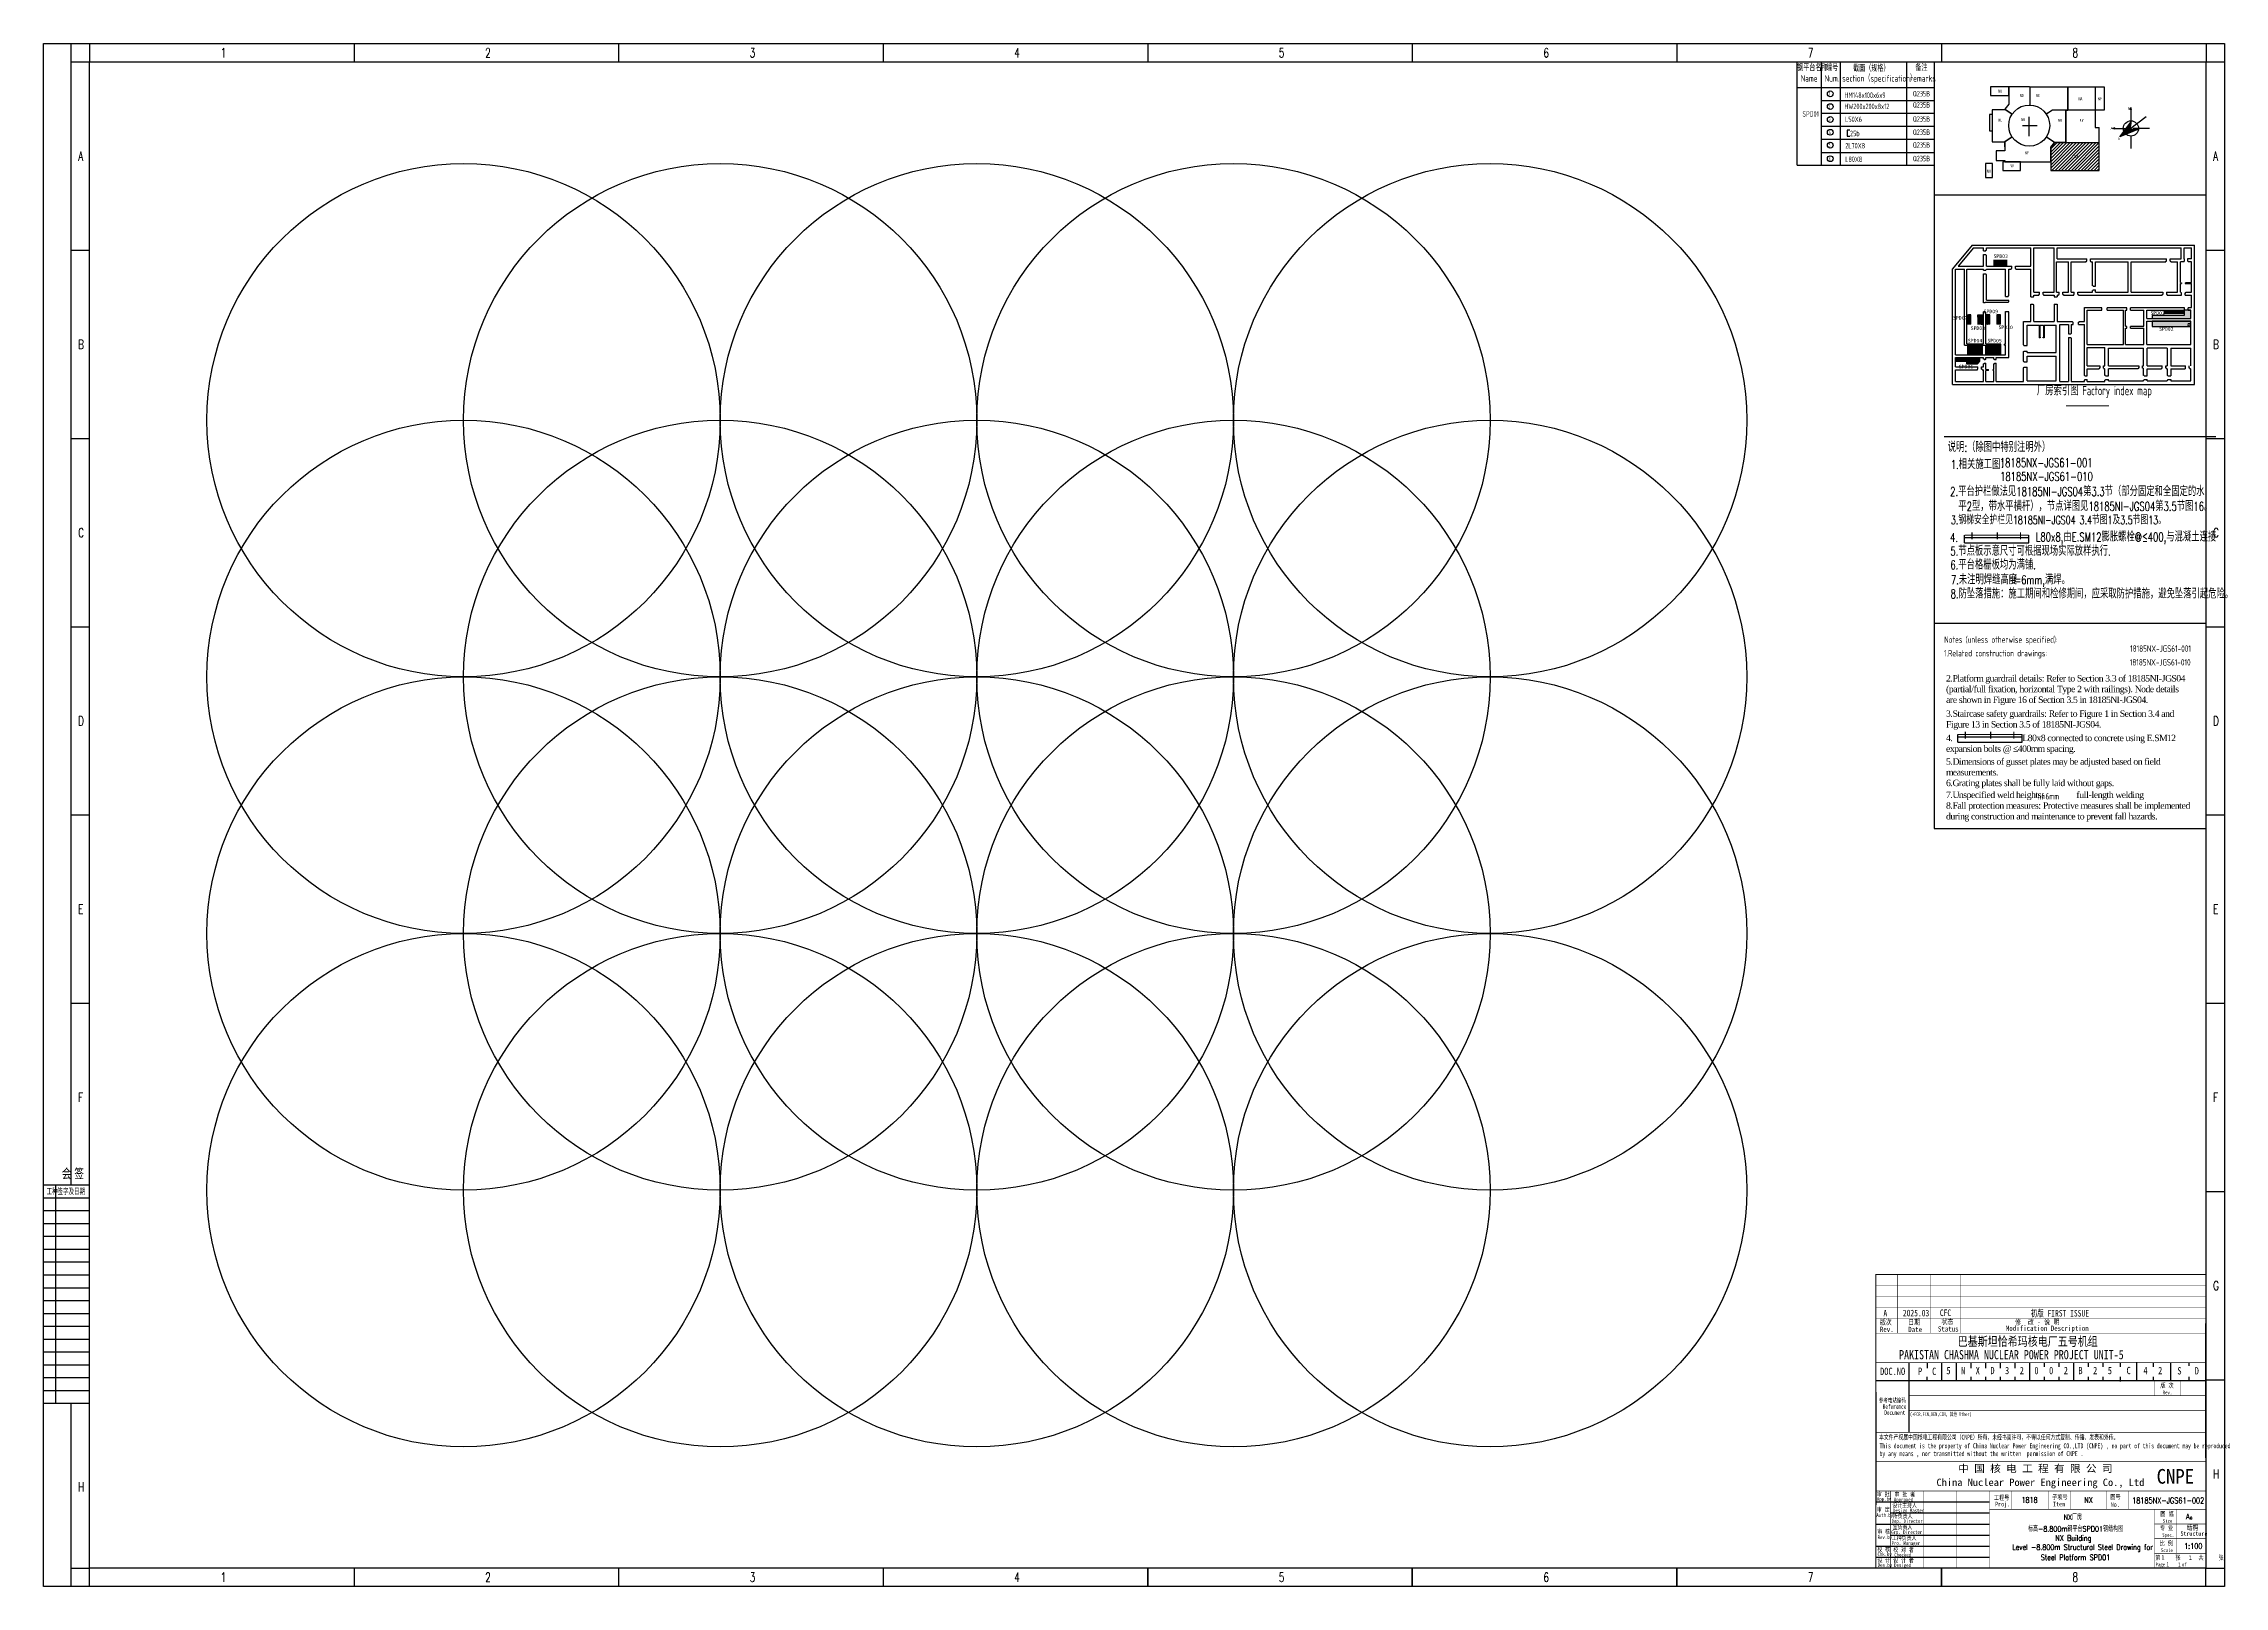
# Model space of a CAD drawing. Extents: x 8986 to 134227, y 7133 to 940687.
# Drawn here: x 8988 to 127888, y 767515 to 851615 of the extents above; entities that cross this region are included whole.
import ezdxf
from ezdxf.enums import TextEntityAlignment as Align

# ---------------------------------------------------------------- set-up
doc = ezdxf.new("R2010")
doc.units = 0
for name, pattern in [('CENTER', [2, 1.25, -0.25, 0.25, -0.25]), ('CONTINOUS', [0]), ('DASH', [0.35, 0.25, -0.1]), ('DOTE', [2.42, 2, -0.2, 0.02, -0.2]), ('HIDDEN', [0.375, 0.25, -0.125])]:
    doc.linetypes.add(name, pattern=pattern)
doc.layers.get('0').update_dxf_attribs({"linetype": 'CONTINUOUS'})
for name, color, linetype in [('1', 1, 'CONTINUOUS'), ('C77(文本)', 3, 'CONTINUOUS'), ('DEN202303', 1, 'CONTINUOUS'), ('DOTE', 11, 'DOTE'), ('DX条件钢平台', 52, 'CONTINUOUS'), ('NUM', 7, 'CONTINUOUS'), ('PDIM', 3, 'CONTINUOUS'), ('PUB_TEXT', 7, 'CONTINUOUS'), ('STEEL', 7, 'CONTINUOUS'), ('TEXT', 7, 'CONTINUOUS'), ('TK', 7, 'CONTINUOUS'), ('Wall', 7, 'CONTINUOUS'), ('图框', 4, 'CONTINOUS'), ('土建', 4, 'CONTINUOUS'), ('墙柱标注', 220, 'CONTINUOUS'), ('房间号', 7, 'CONTINUOUS'), ('指北针', 3, 'CONTINUOUS'), ('标注', 3, 'CONTINUOUS'), ('梁__虚线', 4, 'DASH'), ('河北布置专业DX条件2015.6.5', 1, 'CONTINUOUS')]:
    doc.layers.add(name, color=color, linetype=linetype)
doc.styles.add('0902', font='tssdeng.shx', dxfattribs={"width": 0.7, "bigfont": 'tssdchn.shx'})
doc.styles.add('1', font='ROMANS', dxfattribs={"width": 0.7, "bigfont": 'HZTXT'})
doc.styles.add('bine', font='binee.shx', dxfattribs={"width": 0.7, "bigfont": 'binec.shx'})
doc.styles.add('CHINESE-3', font='romand.shx', dxfattribs={"width": 0.8, "bigfont": 'ochinese.shx'})
doc.styles.add('HT', font='simhei.ttf')
doc.styles.add('HZ', font='TXT.shx', dxfattribs={"width": 0.7, "bigfont": 'hz.shx'})
doc.styles.add('RH', font='romans.shx', dxfattribs={"width": 0.7, "bigfont": 'hz.shx'})
doc.styles.add('ROMAND', font='romand.shx', dxfattribs={"width": 0.7, "bigfont": 'ochinese.shx'})
doc.styles.add('S1', font='tssdeng.shx', dxfattribs={"width": 0.7, "bigfont": 'tssdchn.shx'})
doc.styles.add('TSSD_DIMENSION', font='tssdeng.shx', dxfattribs={"width": 0.7, "bigfont": 'Hztxt.shx'})
doc.styles.add('TSSD_Rein', font='Tssdeng.shx', dxfattribs={"width": 0.7, "bigfont": 'hztxt.shx'})
doc.styles.add('宋体', font='', dxfattribs={"width": 0.7})
doc.styles.add('汉字', font='STFANGSO.TTF', dxfattribs={"width": 0.8, "height": 4})
doc.styles.get('宋体').set_extended_font_data('SimSun')
pattern_1 = [(0, (-262236.783, 1273534.07), (0, 27.94), [20.32, -7.62]), (90, (-262236.783, 1273534.07), (-27.94, 2e-15), [20.32, -7.62])]
pattern_2 = [(0, (-1661400.713, 3503995.397), (0, 27.94), [20.32, -7.62]), (90, (-1661400.713, 3503995.397), (-27.94, 2e-15), [20.32, -7.62])]

# ---------------------------------------------------------------- blocks, each defined once
blk = doc.blocks.new('会签')
at = {"color": 0}
for p, q in [((3629.7, -1305.7), (3604.7, -1305.7)), ((3611.4, -1424.7), (3611.4, -1305.7)), ((3629.7, -1312.7), (3604.7, -1312.7)), ((3629.7, -1319.7), (3604.7, -1319.7)), ((3629.7, -1326.7), (3604.7, -1326.7)), ((3629.7, -1333.7), (3604.7, -1333.7)), ((3629.7, -1340.7), (3604.7, -1340.7)), ((3629.7, -1347.7), (3604.7, -1347.7)), ((3629.7, -1354.7), (3604.7, -1354.7)), ((3629.7, -1361.7), (3604.7, -1361.7)), ((3629.7, -1368.7), (3604.7, -1368.7)), ((3629.7, -1375.7), (3604.7, -1375.7)), ((3629.7, -1382.7), (3604.7, -1382.7)), ((3629.7, -1389.7), (3604.7, -1389.7)), ((3629.7, -1396.7), (3604.7, -1396.7)), ((3629.7, -1403.7), (3604.7, -1403.7)), ((3629.7, -1410.7), (3604.7, -1410.7)), ((3629.7, -1417.7), (3604.7, -1417.7)), ((3629.7, -1424.7), (3604.7, -1424.7))]:
    blk.add_line(p, q, dxfattribs=at)
at = {"color": 0, "style": 'bine', "width": 0.7}
for s, height, p in [('会 签  ', 6, (3622.2, -1302.5)), ('工种签字及日期', 3.3, (3616.8, -1310.9))]:
    blk.add_text(s, height=height, dxfattribs=at).set_placement(p, align=Align.CENTER)
blk = doc.blocks.new('A$C3DE578EB')
at = {"layer": 'Wall', "linetype": 'HIDDEN'}
h = blk.add_hatch(dxfattribs=at)
h.set_pattern_fill('ANSI31', color=2, scale=3, style=0)
h.set_pattern_definition([(45, (-5943.466, 331319.66), (-6.7351921, 6.7351921), [])])
h.paths.add_polyline_path([(4784, 2580), (4754, 2580), (4754, 2540), (4784, 2540)])
h = blk.add_hatch(dxfattribs=at)
h.set_pattern_fill('ANSI31', color=2, scale=3, style=0)
h.set_pattern_definition([(45, (-5755.466, 331319.66), (-6.7351921, 6.7351921), [])])
h.paths.add_polyline_path([(4972, 2580), (4942, 2580), (4942, 2540), (4972, 2540)])
at = {"layer": 'Wall'}
for p, q in [((1071, 7600), (0, 6302)), ((1146, 7440), (321, 6440)), ((1071, 7600), (13192, 7600)), ((1146, 7440), (1700, 7440)), ((1700, 7338), (1700, 7440)), ((1700, 7280), (1700, 7440)), ((1700, 7280), (1830, 7280)), ((1830, 7310), (1860, 7310)), ((1830, 7280), (1830, 7310)), ((1860, 7440), (4282, 7440)), ((1860, 7338), (1860, 7440)), ((1860, 7310), (1860, 7440)), ((4242, 7440), (4282, 7440)), ((4282, 6440), (4282, 7440)), ((4442, 7440), (5552, 7440)), ((4442, 5030), (4442, 7440)), ((5552, 5030), (5552, 7440)), ((5712, 7440), (12472, 7440)), ((5712, 6840), (5712, 7440)), ((12472, 6840), (12472, 7440)), ((12632, 6840), (12632, 7440)), ((12632, 7440), (13032, 7440)), ((13032, 6840), (13032, 7440)), ((13192, 0), (13192, 7600)), ((0, 0), (0, 6302)), ((160, 6280), (660, 6280)), ((160, 1620), (160, 6280)), ((321, 6440), (1700, 6440)), ((660, 2140), (660, 6280)), ((780, 6280), (1700, 6280)), ((780, 2220), (780, 6280)), ((1700, 6440), (1700, 7080)), ((1700, 7080), (1830, 7080)), ((1700, 6220), (1700, 6280)), ((1700, 6220), (1830, 6220)), ((1700, 6020), (1830, 6020)), ((1700, 4480), (1700, 6020)), ((1830, 7050), (1830, 7080)), ((1830, 7050), (1860, 7050)), ((1830, 6220), (1830, 6250)), ((1860, 6250), (1830, 6250)), ((1830, 6020), (1830, 5990)), ((1860, 5990), (1830, 5990)), ((1860, 6440), (1860, 7050)), ((1860, 6440), (3232, 6440)), ((1860, 6280), (2892, 6280)), ((1860, 6250), (1860, 6280)), ((1860, 6250), (1860, 6280)), ((1860, 4600), (1860, 5990)), ((2892, 4800), (2892, 6280)), ((3072, 6280), (3202, 6280)), ((3072, 4830), (3072, 6280)), ((3202, 6310), (3202, 6280)), ((3232, 6310), (3202, 6310)), ((3232, 6310), (3232, 6440)), ((3432, 6440), (4282, 6440)), ((3432, 6310), (3432, 6440)), ((3462, 6310), (3432, 6310)), ((3462, 6280), (3462, 6310)), ((3462, 6280), (4282, 6280)), ((4282, 4770), (4282, 6280)), ((5672, 6680), (6322, 6680)), ((5672, 5030), (5672, 6680)), ((5712, 6840), (7322, 6840)), ((6322, 5030), (6322, 6680)), ((6482, 5030), (6482, 6680)), ((6482, 6680), (7292, 6680)), ((7292, 6710), (7322, 6710)), ((7292, 6680), (7292, 6710)), ((7322, 6710), (7322, 6840)), ((7522, 6710), (7522, 6840)), ((7522, 6840), (11672, 6840)), ((7522, 6710), (7552, 6710)), ((7552, 6680), (7552, 6710)), ((7552, 6680), (7642, 6680)), ((7642, 5380), (7642, 6680)), ((7802, 6680), (9582, 6680)), ((7802, 5350), (7802, 6680)), ((9582, 6460), (9582, 6680)), ((9582, 5030), (9582, 6680)), ((9742, 6680), (11642, 6680)), ((9742, 6460), (9742, 6680)), ((9742, 5030), (9742, 6680)), ((11642, 6680), (11642, 6710)), ((11642, 6710), (11672, 6710)), ((11672, 6710), (11672, 6840)), ((11872, 6710), (11872, 6840)), ((11872, 6840), (12472, 6840)), ((11872, 6710), (11902, 6710)), ((11902, 6680), (11902, 6710)), ((11902, 6680), (12272, 6680)), ((12272, 5030), (12272, 6680)), ((12432, 5560), (12432, 6680)), ((12632, 6680), (12432, 6680)), ((12662, 6840), (12632, 6840)), ((12632, 6680), (12632, 6710)), ((12662, 6710), (12632, 6710)), ((12662, 6710), (12662, 6840)), ((13032, 6840), (12822, 6840)), ((12822, 6840), (12822, 6710)), ((12852, 6710), (12822, 6710)), ((12852, 6710), (12852, 6680)), ((13032, 6680), (12852, 6680)), ((13032, 5560), (13032, 6680)), ((2892, 4800), (3042, 4800)), ((3042, 4800), (3042, 4830)), ((3072, 4830), (3042, 4830)), ((4282, 4770), (4412, 4770)), ((4442, 5030), (4742, 5030)), ((4442, 4870), (4712, 4870)), ((4442, 4800), (4442, 4870)), ((4742, 4900), (4742, 5030)), ((4942, 5030), (5552, 5030)), ((4942, 4900), (4942, 5030)), ((4972, 4870), (5552, 4870)), ((5552, 4870), (5552, 4770)), ((5552, 4770), (5712, 4770)), ((5672, 5030), (5822, 5030)), ((5712, 4870), (5712, 4770)), ((5712, 4870), (5792, 4870)), ((5822, 4900), (5822, 5030)), ((6022, 5030), (6322, 5030)), ((6022, 4900), (6022, 5030)), ((6052, 4870), (6612, 4870)), ((6482, 5030), (6642, 5030)), ((6612, 4870), (6612, 4900)), ((6612, 4900), (6642, 4900)), ((6642, 4900), (6642, 5030)), ((6842, 4900), (6842, 5030)), ((6842, 5030), (7642, 5030)), ((6842, 4900), (6872, 4900)), ((6872, 4870), (6872, 4900)), ((6872, 4870), (11442, 4870)), ((7672, 5380), (7642, 5380)), ((7642, 5030), (7642, 5120)), ((7672, 5120), (7642, 5120)), ((7672, 5350), (7672, 5380)), ((7672, 5350), (7802, 5350)), ((7672, 5150), (7672, 5120)), ((7672, 5150), (7802, 5150)), ((7802, 5030), (7802, 5150)), ((7802, 5030), (9582, 5030)), ((9742, 5030), (11472, 5030)), ((11472, 5030), (11472, 4900)), ((11672, 5030), (12272, 5030)), ((11672, 5030), (11672, 4900)), ((11702, 4870), (12492, 4870)), ((12432, 5560), (12462, 5560)), ((12432, 5500), (12492, 5500)), ((12432, 5030), (12432, 5500)), ((12432, 5030), (12462, 5030)), ((12492, 5530), (12492, 5500)), ((12492, 4870), (12492, 5000)), ((12692, 5530), (12692, 5500)), ((12692, 5500), (13032, 5500)), ((12692, 4870), (12692, 5000)), ((12692, 4870), (13032, 4870)), ((12722, 5560), (13032, 5560)), ((12722, 5030), (13032, 5030)), ((13032, 5030), (13032, 5500)), ((13032, 4200), (13032, 4870)), ((1700, 4450), (1700, 4480)), ((1790, 4450), (1700, 4450)), ((1700, 2220), (1700, 3950)), ((1790, 3950), (1700, 3950)), ((1790, 4480), (3042, 4480)), ((1790, 4480), (1790, 4450)), ((1790, 3920), (1790, 3950)), ((1790, 3920), (1820, 3920)), ((1820, 2220), (1820, 3920)), ((1860, 4600), (2892, 4600)), ((2892, 4600), (3042, 4600)), ((2892, 3980), (3042, 3980)), ((2892, 2220), (2892, 3980)), ((3042, 4600), (3042, 4570)), ((3072, 4570), (3042, 4570)), ((3072, 4510), (3072, 4570)), ((3072, 1460), (3072, 3950)), ((4282, 4370), (4411, 4370)), ((4282, 3430), (4282, 4370)), ((4442, 3430), (4442, 4340)), ((5552, 4370), (5712, 4370)), ((5552, 4370), (5552, 3430)), ((5712, 4370), (5712, 3430)), ((7192, 4200), (8112, 4200)), ((7192, 3430), (7192, 4200)), ((7352, 4040), (8142, 4040)), ((7352, 2170), (7352, 4040)), ((8142, 4040), (8142, 4170)), ((8442, 4040), (8442, 4170)), ((8442, 4040), (9322, 4040)), ((8472, 4200), (9472, 4200)), ((9322, 2170), (9322, 4040)), ((9442, 3180), (9442, 4040)), ((9442, 4040), (9502, 4040)), ((9502, 4040), (9502, 4170)), ((9702, 4040), (9702, 4170)), ((9702, 4040), (10442, 4040)), ((9732, 4200), (12632, 4200)), ((10442, 3180), (10442, 4040)), ((10602, 4040), (12662, 4040)), ((10602, 3600), (10602, 4040)), ((10602, 3600), (12992, 3600)), ((12662, 4040), (12662, 4170)), ((12862, 4040), (12862, 4170)), ((12862, 4040), (12992, 4040)), ((12892, 4200), (13032, 4200)), ((12992, 3600), (12992, 4040)), ((3872, 3430), (4282, 3430)), ((3872, 2150), (3872, 3430)), ((4072, 2120), (4072, 3230)), ((4072, 3230), (4723, 3230)), ((4442, 3430), (5552, 3430)), ((4723, 3230), (4723, 2540)), ((4784, 2540), (4723, 2540)), ((4763, 3230), (4963, 3230)), ((4763, 3230), (4763, 2580)), ((5003, 2540), (4942, 2540)), ((4963, 3230), (4963, 2580)), ((5003, 3230), (5652, 3230)), ((5003, 3230), (5003, 2540)), ((5652, 1740), (5652, 3230)), ((5712, 3430), (6552, 3430)), ((5852, 160), (5852, 3270)), ((5852, 3270), (6322, 3270)), ((6322, 3270), (6322, 2750)), ((6322, 2750), (6452, 2750)), ((6322, 2550), (6452, 2550)), ((6322, 2550), (6322, 160)), ((6452, 2780), (6482, 2780)), ((6452, 2780), (6452, 2750)), ((6452, 2550), (6452, 2520)), ((6452, 2520), (6482, 2520)), ((6482, 3270), (6482, 2780)), ((6482, 3270), (6582, 3270)), ((6482, 2520), (6482, 160)), ((6552, 3400), (6552, 3430)), ((6552, 3400), (6582, 3400)), ((6582, 3270), (6582, 3400)), ((6882, 3270), (6882, 3400)), ((6882, 3400), (6912, 3400)), ((6882, 3270), (7192, 3270)), ((6912, 3430), (7192, 3430)), ((6912, 3400), (6912, 3430)), ((7192, 1660), (7192, 3270)), ((9442, 3180), (9472, 3180)), ((9442, 3060), (9502, 3060)), ((9442, 2170), (9442, 3060)), ((9472, 3150), (9472, 3180)), ((9502, 3150), (9472, 3150)), ((9502, 3060), (9502, 3150)), ((9702, 3060), (9702, 3150)), ((9732, 3150), (9702, 3150)), ((9702, 3060), (10442, 3060)), ((9732, 3180), (10442, 3180)), ((9732, 3180), (9732, 3150)), ((10442, 2170), (10442, 3060)), ((10602, 2170), (10602, 3440)), ((10602, 3440), (12992, 3440)), ((12992, 2170), (12992, 3440)), ((160, 1620), (2892, 1620)), ((160, 1460), (1700, 1460)), ((160, 960), (160, 1460)), ((660, 2140), (2642, 2140)), ((780, 2220), (1700, 2220)), ((1700, 1380), (1700, 1460)), ((1730, 1350), (1790, 1350)), ((1820, 1350), (1730, 1350)), ((1820, 2220), (2612, 2220)), ((1820, 1460), (2260, 1460)), ((1820, 1350), (1820, 1460)), ((2260, 1380), (2260, 1460)), ((2260, 1380), (2290, 1380)), ((2290, 1350), (2290, 1380)), ((2290, 1350), (2380, 1350)), ((2380, 1460), (3072, 1460)), ((2380, 1350), (2380, 1460)), ((2642, 2140), (2642, 2190)), ((2842, 2140), (2842, 2190)), ((2842, 2140), (2892, 2140)), ((2872, 2220), (2892, 2220)), ((2892, 1620), (2892, 2140)), ((3872, 1270), (3872, 1790)), ((3902, 2120), (4072, 2120)), ((3902, 1820), (4072, 1820)), ((3902, 1240), (4072, 1240)), ((4072, 1740), (4072, 1820)), ((4072, 1740), (5652, 1740)), ((4072, 1240), (4072, 1540)), ((4072, 1540), (5652, 1540)), ((5652, 200), (5652, 1540)), ((7192, 490), (7192, 1660)), ((7352, 2170), (9322, 2170)), ((7352, 1010), (7352, 2010)), ((7352, 2010), (8312, 2010)), ((7352, 2010), (8312, 2010)), ((8312, 1010), (8312, 2010)), ((8312, 1930), (8312, 2010)), ((8512, 1970), (10422, 1970)), ((8512, 1010), (8512, 1970)), ((8512, 1900), (8512, 1970)), ((9442, 2170), (10442, 2170)), ((10422, 1900), (10422, 1970)), ((10422, 1010), (10422, 1900)), ((10602, 2170), (12992, 2170)), ((11717, 1970), (10622, 1970)), ((10622, 1930), (10622, 1970)), ((10622, 1010), (10622, 1930)), ((11717, 1970), (11717, 1900)), ((11717, 1900), (11717, 1010)), ((11917, 1970), (11917, 1900)), ((11917, 1970), (12992, 1970)), ((11917, 1900), (11917, 1010)), ((12992, 1010), (12992, 1970)), ((0, 0), (13192, 0)), ((160, 960), (1390, 960)), ((160, 160), (160, 800)), ((160, 800), (1360, 800)), ((160, 160), (1700, 160)), ((1360, 800), (1360, 830)), ((1360, 830), (1390, 830)), ((1390, 830), (1390, 960)), ((1590, 960), (1700, 960)), ((1590, 830), (1590, 960)), ((1620, 830), (1590, 830)), ((1620, 800), (1620, 830)), ((1620, 800), (1700, 800)), ((1700, 960), (1700, 1120)), ((1700, 160), (1700, 800)), ((1730, 1150), (1820, 1150)), ((1820, 820), (1820, 1150)), ((1820, 820), (1960, 820)), ((1820, 160), (1820, 760)), ((1960, 760), (1820, 760)), ((1820, 160), (2260, 160)), ((1960, 760), (1960, 820)), ((2220, 760), (2220, 820)), ((2260, 820), (2220, 820)), ((2260, 760), (2220, 760)), ((2260, 820), (2260, 1120)), ((2260, 1120), (2290, 1120)), ((2260, 160), (2260, 760)), ((2260, 160), (2260, 760)), ((2290, 1150), (2380, 1150)), ((2290, 1120), (2290, 1150)), ((2380, 160), (2380, 1150)), ((2380, 160), (3872, 160)), ((3872, 160), (3872, 910)), ((3902, 940), (4072, 940)), ((4072, 200), (4072, 940)), ((4072, 200), (5652, 200)), ((5852, 160), (6322, 160)), ((6482, 160), (7192, 160)), ((7222, 490), (7192, 490)), ((7192, 160), (7192, 230)), ((7222, 230), (7192, 230)), ((7222, 460), (7222, 490)), ((7222, 460), (7352, 460)), ((7222, 230), (7222, 260)), ((7222, 260), (7352, 260)), ((7352, 850), (8002, 850)), ((7352, 460), (7352, 850)), ((7352, 160), (7352, 260)), ((7352, 160), (8312, 160)), ((8032, 880), (8002, 880)), ((8002, 880), (8002, 850)), ((8262, 880), (8232, 880)), ((8262, 880), (8262, 850)), ((8262, 850), (8312, 850)), ((8312, 490), (8312, 850)), ((8342, 490), (8312, 490)), ((8312, 160), (8312, 230)), ((8342, 230), (8312, 230)), ((8342, 460), (8342, 490)), ((8342, 460), (8512, 460)), ((8342, 230), (8342, 260)), ((8342, 260), (8512, 260)), ((8512, 460), (8512, 850)), ((10132, 850), (8512, 850)), ((8512, 200), (8512, 260)), ((8512, 200), (10422, 200)), ((10162, 880), (10132, 880)), ((10132, 880), (10132, 850)), ((10392, 880), (10362, 880)), ((10392, 880), (10392, 850)), ((10392, 850), (10422, 850)), ((10422, 490), (10422, 850)), ((10452, 490), (10422, 490)), ((10422, 200), (10422, 230)), ((10452, 230), (10422, 230)), ((10452, 460), (10452, 490)), ((10452, 460), (10622, 460)), ((10452, 230), (10452, 260)), ((10452, 260), (10622, 260)), ((10622, 1010), (11437, 1010)), ((10622, 460), (10622, 850)), ((10622, 850), (11407, 850)), ((10622, 200), (10622, 260)), ((10622, 200), (11717, 200)), ((11437, 880), (11407, 880)), ((11407, 880), (11407, 850)), ((11437, 880), (11437, 1010)), ((11637, 1010), (11717, 1010)), ((11637, 880), (11637, 1010)), ((11667, 880), (11637, 880)), ((11667, 880), (11667, 850)), ((11667, 850), (11717, 850)), ((11717, 850), (11717, 490)), ((11717, 850), (11717, 850)), ((11747, 490), (11717, 490)), ((11717, 230), (11717, 200)), ((11747, 230), (11717, 230)), ((11747, 460), (11747, 490)), ((11747, 460), (11917, 460)), ((11747, 230), (11747, 260)), ((11747, 260), (11917, 260)), ((11917, 1010), (12712, 1010)), ((11917, 850), (11917, 460)), ((11917, 850), (12682, 850)), ((11917, 260), (11917, 200)), ((11917, 200), (12992, 200)), ((12712, 880), (12682, 880)), ((12682, 880), (12682, 850)), ((12712, 880), (12712, 1010)), ((12912, 880), (12912, 1010)), ((12942, 880), (12912, 880)), ((12942, 880), (12942, 850)), ((12942, 850), (12992, 850)), ((12942, 850), (12992, 850)), ((12992, 200), (12992, 850)), ((12992, 850), (12992, 850))]:
    blk.add_line(p, q, dxfattribs=at)
for points in [[(3042, 4830), (3072, 4830)], [(3042, 4800), (3042, 4830)], [(4412, 4800), (4442, 4800)], [(4412, 4770), (4412, 4800)], [(4712, 4900), (4742, 4900)], [(4712, 4870), (4712, 4900)], [(4942, 4900), (4972, 4900), (4972, 4870)], [(5792, 4900), (5822, 4900)], [(5792, 4870), (5792, 4900)], [(6022, 4900), (6052, 4900), (6052, 4870)], [(11442, 4900), (11472, 4900)], [(11442, 4870), (11442, 4900)], [(11672, 4900), (11702, 4900), (11702, 4870)], [(12462, 5560), (12462, 5530)], [(12462, 5530), (12492, 5530)], [(12462, 5030), (12462, 5000)], [(12462, 5000), (12492, 5000)], [(12692, 5530), (12722, 5530), (12722, 5560)], [(12692, 5000), (12722, 5000), (12722, 5030)], [(3042, 4510), (3072, 4510)], [(3042, 4480), (3042, 4510)], [(3072, 3950), (3042, 3950), (3042, 3980)], [(4411, 4370), (4411, 4340)], [(4412, 4340), (4442, 4340)], [(8142, 4170), (8112, 4170), (8112, 4200)], [(8472, 4200), (8472, 4170), (8442, 4170)], [(9502, 4170), (9472, 4170), (9472, 4200)], [(9732, 4200), (9732, 4170), (9702, 4170)], [(12662, 4170), (12632, 4170), (12632, 4200)], [(12892, 4200), (12892, 4170), (12862, 4170)], [(1730, 1380), (1700, 1380)], [(1730, 1350), (1730, 1380)], [(2642, 2190), (2612, 2190), (2612, 2220)], [(2872, 2220), (2872, 2190), (2842, 2190)], [(3902, 2150), (3872, 2150)], [(3872, 1790), (3902, 1790), (3902, 1820)], [(3902, 1270), (3872, 1270)], [(3902, 2120), (3902, 2150)], [(3902, 1240), (3902, 1270)], [(1700, 1120), (1730, 1120), (1730, 1150)], [(3872, 910), (3902, 910), (3902, 940)], [(7352, 1010), (8032, 1010), (8032, 880)], [(8232, 880), (8232, 1010), (8312, 1010)], [(8262, 1010), (8312, 1010)], [(8512, 1010), (10162, 1010), (10162, 880)], [(10362, 880), (10362, 1010), (10422, 1010)], [(10392, 850), (10422, 850)], [(12992, 850), (12992, 850)]]:
    blk.add_lwpolyline(points, dxfattribs=at)
for points in [[(4784, 2540), (4754, 2540), (4754, 2580), (4784, 2580)], [(4972, 2540), (4942, 2540), (4942, 2580), (4972, 2580)]]:
    blk.add_lwpolyline(points, close=True, dxfattribs=at)
at = {"layer": 'Wall', "elevation": 0}
blk.add_lwpolyline([(11717, 850), (11717, 850)], dxfattribs=at)
blk = doc.blocks.new('A$C6CBB1B08')
at = {"layer": '河北布置专业DX条件2015.6.5'}
for p, q in [((631, 197), (64, 197)), ((64, 197), (64, 0)), ((631, 197), (631, 0)), ((64, 0), (631, 0))]:
    blk.add_line(p, q, dxfattribs=at)
blk.add_arc((347, 398), 348, 324.647143, 215.352857, dxfattribs=at)
blk = doc.blocks.new('B202491810562')
at = {"layer": '房间号', "linetype": 'ByBlock', "ltscale": 1000}
h = blk.add_hatch(dxfattribs=at)
h.set_pattern_fill('ANSI31', color=256, scale=1000)
h.set_pattern_definition([(45, (-159094.41, 72680.96), (-88.38835, 88.38835), [])])
h.paths.add_polyline_path([(6193, 1904), (4379, 1904), (3769, 1904), (3554, 1644), (3554, 384), (6193, 384)])
h.paths.add_polyline_path([(4825, 1024), (5119, 1024), (5119, 1264), (4825, 1264)], flags=24)
at = {"linetype": 'CENTER', "ltscale": 1500}
for p, q in [((2014, 2828), (2809, 2828)), ((2379, 2258), (2379, 3311))]:
    blk.add_line(p, q, dxfattribs=at)
at = {"layer": '土建', "color": 1, "linetype": 'ByBlock'}
for p, q in [((270, 4948), (270, 4468)), ((1267, 4948), (270, 4948)), ((1267, 4468), (1267, 4948)), ((2399, 4948), (1271, 4948)), ((1271, 4948), (1271, 4003)), ((2399, 4948), (4487, 4948)), ((2425, 3946), (2425, 4948)), ((4487, 4948), (4487, 3676)), ((4487, 4785), (4487, 4876)), ((4491, 4948), (5977, 4948)), ((4491, 3676), (4491, 4948)), ((5977, 4948), (5977, 3676)), ((5977, 4948), (6473, 4948)), ((5977, 4948), (5977, 3676)), ((6473, 4948), (6473, 3676)), ((270, 4468), (1267, 4468)), ((1073, 3692), (351, 3692)), ((351, 3692), (351, 1932)), ((1447, 3450), (1040, 3719)), ((1271, 4003), (1041, 3719)), ((1041, 3719), (1446, 3449)), ((1446, 3449), (1073, 3692)), ((3653, 3676), (3311, 3449)), ((3642, 3669), (3311, 3450)), ((3654, 3672), (3316, 3448)), ((4487, 3676), (3653, 3676)), ((4375, 3672), (3654, 3672)), ((4375, 1908), (4375, 3672)), ((4375, 3672), (4375, 1908)), ((5977, 3672), (4379, 3672)), ((4379, 3672), (4379, 1908)), ((4523, 3672), (4407, 3672)), ((4415, 3676), (4487, 3676)), ((4487, 4696), (4487, 4725)), ((4487, 3879), (4487, 4648)), ((4487, 3676), (4487, 3819)), ((5977, 3676), (4491, 3676)), ((6473, 3676), (5977, 3676)), ((5977, 3672), (5977, 2714)), ((351, 3424), (211, 3424)), ((211, 3424), (211, 2542)), ((211, 2542), (351, 2542)), ((4375, 2924), (4375, 1908)), ((5977, 2714), (6193, 2714)), ((6193, 1908), (6193, 2714)), ((351, 1932), (1025, 1932)), ((1043, 1444), (577, 1444)), ((577, 1444), (577, 916)), ((1025, 1932), (1442, 2208)), ((1045, 1939), (1043, 1444)), ((1448, 2206), (1045, 1939)), ((1045, 1668), (1045, 1939)), ((3763, 1907), (3311, 2208)), ((3763, 1907), (3311, 2207)), ((3316, 2208), (3769, 1908)), ((3550, 1645), (3763, 1907)), ((3550, 856), (3550, 1645)), ((3769, 1904), (3554, 1644)), ((3554, 1644), (3554, 384)), ((3769, 1908), (4375, 1908)), ((4375, 1904), (3769, 1904)), ((4375, 1904), (4379, 1904)), ((4379, 1908), (6193, 1908)), ((4379, 1904), (6193, 1904)), ((6193, 384), (6193, 1904)), ((376, 764), (0, 764)), ((0, 764), (0, 0)), ((0, 0), (376, 0)), ((376, 0), (376, 764)), ((577, 916), (1041, 916)), ((942, 852), (942, 372)), ((1897, 852), (942, 852)), ((942, 372), (1897, 372)), ((1041, 916), (1041, 856)), ((1041, 856), (3550, 856)), ((1897, 372), (1897, 852)), ((1897, 372), (1897, 852)), ((3554, 384), (6193, 384))]:
    blk.add_line(p, q, dxfattribs=at)
at = {"layer": '土建', "color": 3, "linetype": 'ByBlock'}
for p, q in [((7924, 3717), (7924, 2907)), ((6998, 2673), (7924, 2672)), ((8759, 3310), (7315, 2205)), ((8939, 2672), (8042, 2672)), ((7924, 2259), (7924, 1570))]:
    blk.add_line(p, q, dxfattribs=at)
blk.add_lwpolyline([(8336, 2632), (7315, 2205), (7968, 3083)], dxfattribs=at)
at = {"layer": '土建', "color": 1, "linetype": 'ByBlock'}
blk.add_circle((2379, 2828), 1119, dxfattribs=at)
at = {"layer": '土建', "color": 3, "linetype": 'ByBlock'}
blk.add_circle((7924, 2672), 414, dxfattribs=at)
blk.add_point((7690, 2656), dxfattribs=at)
blk.add_point((7690, 2656), dxfattribs=at)
for points in [[(7968, 3083), (7315, 2205), (7925, 2672)], [(7925, 2672), (8336, 2632), (7315, 2205)]]:
    blk.add_solid(points, dxfattribs=at)
at = {"layer": '指北针'}
for p, q in [((7888, 3681), (7924, 3813)), ((7961, 3681), (7924, 3813)), ((7049, 2709), (6917, 2673)), ((7049, 2636), (6917, 2673))]:
    blk.add_line(p, q, dxfattribs=at)
for points in [[(7924, 3717), (7888, 3681), (7924, 3813)], [(7961, 3681), (7924, 3813), (7924, 3717)], [(7013, 2673), (7049, 2709), (6917, 2673)], [(7049, 2636), (6917, 2673), (7013, 2673)]]:
    blk.add_solid(points, dxfattribs=at)
at = {"color": 0, "linetype": 'ByBlock', "width": 0.8}
for s, p in [('NU', (691, 4623)), ('ND', (1867, 4382)), ('NE', (2752, 4382)), ('NA', (5068, 4203)), ('NP', (6129, 4203)), ('NL', (696, 3042)), ('NB', (1944, 3068)), ('NR', (3952, 3032)), ('NY', (5137, 3032)), ('NF', (2150, 1263)), ('NX', (4841, 1064)), ('NH', (68, 267)), ('NV', (1328, 554))]:
    blk.add_text(s, height=160, dxfattribs=at).set_placement(p)
at = {"layer": '指北针', "style": 'TSSD_DIMENSION', "width": 0.7}
for s, p in [('B', (7753, 3668)), ('A', (6814, 2607)), ('N', (7244, 2033))]:
    blk.add_text(s, height=150, dxfattribs=at).set_placement(p)

msp = doc.modelspace()

# ---------------------------------------------------------------- hatches: boundary and pattern name
at = {"layer": 'DX条件钢平台'}
h = msp.add_hatch(dxfattribs=at)
h.set_pattern_fill('ANSI37', color=256, scale=4, style=0)
h.set_pattern_definition([(45, (-243027.607, 1380952.56), (-8.98025612, 8.98025612), []), (135, (-243027.607, 1380952.56), (-8.98025612, -8.98025612), [])])
h.paths.add_polyline_path([(114063, 836834), (113830, 836834), (113830, 836314), (114063, 836314)])
h.paths.add_polyline_path([(114750, 836834), (114437, 836834), (114437, 836314), (114750, 836314)])
h.paths.add_polyline_path([(115103, 836834), (114870, 836834), (114870, 836314), (115103, 836314)])
h.paths.add_polyline_path([(115677, 836834), (115477, 836834), (115477, 836314), (115677, 836314)])
at = {"layer": '河北布置专业DX条件2015.6.5'}
h = msp.add_hatch(dxfattribs=at)
h.set_pattern_fill('ANGLE', color=256, scale=4)
h.set_pattern_definition([(0, (-240426.133, 1338261.337), (0, 27.94), [20.32, -7.62]), (90, (-240426.133, 1338261.337), (-27.94, 2e-15), [20.32, -7.62])])
h.paths.add_polyline_path([(116049, 839822), (115306, 839822), (115306, 839472), (115149, 839472), (116049, 839472)])
h = msp.add_hatch(dxfattribs=at)
h.set_pattern_fill('ANGLE', color=256, scale=4)
h.set_pattern_definition(pattern_1)
h.paths.add_polyline_path([(123952, 836637), (126052, 836637), (126052, 837077), (125692, 837077), (125692, 836797), (123952, 836797)])
h = msp.add_hatch(dxfattribs=at)
h.set_pattern_fill('ANGLE', color=256, scale=4)
h.set_pattern_definition(pattern_1)
h.paths.add_polyline_path([(126052, 836197), (126052, 836477), (123952, 836477), (123952, 836197)])
edge = h.paths.add_edge_path(flags=16)
edge.add_line((126013, 836341), (126013, 836228))
edge.add_arc((125973, 836284), 69.5, 54.64714, 305.35286)
edge.add_line((126013, 836341), (126052, 836341))
edge.add_line((126013, 836228), (126052, 836228))
edge.add_line((126052, 836228), (126052, 836341))
h = msp.add_hatch(dxfattribs=at)
h.set_pattern_fill('ANGLE', color=256, scale=4)
h.set_pattern_definition([(0, (106125.88, 1164256.964), (0, 27.94), [20.32, -7.62]), (90, (106125.88, 1164256.964), (-27.94, 2e-15), [20.32, -7.62])])
h.paths.add_polyline_path([(114711, 834657), (114711, 835177), (113890, 835177), (113890, 834657)])
h = msp.add_hatch(dxfattribs=at)
h.set_pattern_fill('ANGLE', color=256, scale=4)
h.set_pattern_definition([(0, (107116.88, 1164256.964), (0, 27.94), [20.32, -7.62]), (90, (107116.88, 1164256.964), (-27.94, 2e-15), [20.32, -7.62])])
h.paths.add_polyline_path([(115702, 834657), (115702, 835177), (114881, 835177), (114881, 834657)])
h = msp.add_hatch(dxfattribs=at)
h.set_pattern_fill('ANGLE', color=256, scale=4)
h.set_pattern_definition(pattern_2)
h.paths.add_polyline_path([(114560, 834299), (114560, 834459), (113220, 834459), (113220, 834299)])
h = msp.add_hatch(dxfattribs=at)
h.set_pattern_fill('ANGLE', color=256, scale=4)
h.set_pattern_definition(pattern_2)
h.paths.add_polyline_path([(114560, 834299), (113840, 834299), (113840, 834139), (114400, 834139)])

# ---------------------------------------------------------------- linework, layer by layer
for p, q in [((107328, 846900), (107328, 846576)), ((107465, 846900), (107328, 846900)), ((107328, 846576), (107465, 846576))]:
    msp.add_line(p, q)
at = {"color": 1}
for p, q in [((112073, 843370), (126888, 843370)), ((112608, 830205), (127422, 830205)), ((112073, 820030), (126888, 820030)), ((112073, 808825), (126888, 808825))]:
    msp.add_line(p, q, dxfattribs=at)
at = {"color": 4, "linetype": 'Continuous'}
msp.add_line((110680, 779715), (110680, 775915), dxfattribs=at)
at = {"color": 4}
msp.add_line((111680, 779715), (111680, 779415), dxfattribs=at)
at = {"color": 4, "flags": 128}
for points in [[(8988, 767515), (8988, 851615)], [(8988, 851615), (127888, 851615)], [(11488, 851615), (11488, 850615)], [(25912, 851615), (25912, 850615)], [(40336, 851615), (40336, 850615)], [(54760, 851615), (54760, 850615)], [(69184, 851615), (69184, 850615)], [(83608, 851615), (83608, 850615)], [(98032, 851615), (98032, 850615)], [(112456, 851615), (112456, 850615)], [(126888, 851615), (126888, 850615)], [(127888, 851615), (127888, 767515)], [(10488, 850615), (11488, 850615)], [(25912, 768515), (25912, 767515)], [(40336, 768515), (40336, 767515)], [(54760, 768515), (54760, 767515)], [(69184, 768515), (69184, 767515)], [(83608, 768515), (83608, 767515)], [(98032, 768515), (98032, 767515)], [(112456, 768515), (112456, 767515)], [(127888, 767515), (8988, 767515)]]:
    msp.add_lwpolyline(points, dxfattribs=at)
at = {"color": 4}
msp.add_lwpolyline([(10488, 789377), (10488, 851615)], dxfattribs=at)
at = {"flags": 128}
for points in [[(10488, 850615), (11488, 850615)], [(126888, 850615), (127888, 850615)], [(10488, 840352), (11488, 840352)], [(126888, 840352), (127888, 840352)], [(10488, 830090), (11488, 830090)], [(126888, 830090), (127888, 830090)], [(10488, 819827), (11488, 819827)], [(126888, 819827), (127888, 819827)], [(10488, 809565), (11488, 809565)], [(126888, 809565), (127888, 809565)], [(10488, 799302), (11488, 799302)], [(126888, 799302), (127888, 799302)], [(126888, 789040), (127888, 789040)], [(126888, 778777), (127888, 778777)], [(10488, 768515), (11488, 768515)], [(11488, 767515), (11488, 768515)], [(69184, 767515), (69184, 768515)], [(83608, 767515), (83608, 768515)], [(98032, 767515), (98032, 768515)], [(112456, 767515), (112456, 768515)], [(126880, 767515), (126880, 768515)], [(126888, 768515), (127888, 768515)]]:
    msp.add_lwpolyline(points, dxfattribs=at)
msp.add_lwpolyline([(11488, 850615), (126880, 850615), (126880, 768515), (11488, 768515)], close=True)
msp.add_lwpolyline([(10488, 767515), (10488, 777477)])
for centre, radius in [((106399, 848881), 158), ((106399, 848181), 158), ((106399, 847481), 158), ((106399, 846781), 158), ((106399, 846081), 158), ((106399, 845343), 158), ((31886, 831086), 13992), ((45877, 831086), 13992), ((59869, 831086), 13992), ((73861, 831086), 13992), ((87852, 831086), 13992), ((31886, 817095), 13992), ((45877, 817095), 13992), ((59869, 817095), 13992), ((73861, 817095), 13992), ((87852, 817095), 13992), ((31886, 803103), 13992), ((45877, 803103), 13992), ((59869, 803103), 13992), ((73861, 803103), 13992), ((87852, 803103), 13992), ((31886, 789111), 13992), ((45877, 789111), 13992), ((59869, 789111), 13992), ((73861, 789111), 13992), ((87852, 789111), 13992)]:
    msp.add_circle(centre, radius)
at = {"layer": '1', "color": 4}
for p, q in [((126847, 781851), (126847, 781851)), ((126847, 781851), (126847, 781851)), ((126847, 781851), (126847, 781851)), ((126847, 781851), (126847, 781851)), ((126847, 781851), (126847, 781851)), ((126847, 781851), (126847, 781851)), ((126847, 781851), (126847, 781851)), ((126847, 781851), (126847, 781851)), ((126880, 774520), (126880, 781851)), ((126880, 774520), (126880, 781851)), ((126850, 780339), (126850, 780339)), ((126850, 780339), (126850, 780339)), ((126850, 780339), (126850, 780339)), ((126850, 780339), (126850, 780339)), ((111680, 779615), (111680, 779615)), ((111680, 778715), (111680, 778936)), ((112480, 778715), (112480, 779715)), ((113280, 778715), (113280, 779715)), ((114080, 779415), (114080, 779715)), ((114080, 778715), (114080, 778936)), ((114880, 779415), (114880, 779715)), ((114880, 778715), (114880, 778936)), ((115680, 779415), (115680, 779715)), ((115680, 778715), (115680, 778936)), ((116480, 779415), (116480, 779715)), ((116480, 778715), (116480, 778936)), ((117280, 778715), (117280, 779715)), ((118080, 779486), (118080, 779715)), ((118080, 778715), (118080, 778936)), ((118880, 779486), (118880, 779715)), ((118880, 778715), (118880, 778936)), ((119680, 778715), (119680, 779715)), ((120480, 779486), (120480, 779715)), ((120480, 778715), (120480, 778936)), ((121280, 779486), (121280, 779715)), ((121280, 778715), (121280, 778936)), ((122217, 779486), (122217, 779715)), ((122217, 778686), (122217, 778936)), ((123117, 778736), (123117, 779736)), ((124017, 779486), (124017, 779686)), ((124017, 778736), (124017, 778936)), ((124967, 778715), (124967, 779715)), ((125967, 779536), (125967, 779725)), ((125967, 778736), (125967, 778936)), ((126880, 778715), (108880, 778715)), ((108880, 772115), (115080, 772115)), ((108880, 770915), (115080, 770915)), ((109680, 771515), (115080, 771515)), ((108880, 769715), (115080, 769715)), ((109680, 770315), (115080, 770315)), ((108880, 769115), (115080, 769115)), ((126880, 768515), (108880, 768515)), ((126880, 768515), (108880, 768515)), ((126880, 768515), (108880, 768515)), ((126880, 768515), (108880, 768515)), ((126880, 768515), (108880, 768515)), ((126880, 768515), (108880, 768515))]:
    msp.add_line(p, q, dxfattribs=at)
at = {"layer": '1', "color": 4, "ltscale": 0.8}
msp.add_line((108880, 778104), (108880, 771954), dxfattribs=at)
at = {"layer": '1', "color": 4, "const_width": 50}
for points in [[(108880, 768515), (126880, 768515), (126880, 784515), (108880, 784515)], [(108880, 774315), (126880, 774315), (126880, 768515), (108880, 768515)]]:
    msp.add_lwpolyline(points, close=True, dxfattribs=at)
at = {"layer": '1', "color": 4}
for points, const_width in [([(108880, 783915), (126880, 783915)], 30), ([(110080, 784515), (110080, 781315)], 30), ([(111880, 784515), (111880, 781315)], 30), ([(113480, 784515), (113480, 781315)], 30), ([(108880, 783315), (126880, 783315)], 30), ([(108880, 782715), (126880, 782715)], 30), ([(108880, 782115), (126880, 782115)], 30), ([(108880, 781315), (126880, 781315)], 30), ([(108880, 779715), (126880, 779715)], 30), ([(110680, 779715), (110680, 775915)], 30), ([(108880, 778715), (126880, 778715)], 30), ([(110680, 777915), (126880, 777915)], 30), ([(124080, 778715), (124080, 777915)], 30), ([(125480, 778715), (125480, 777915)], 30), ([(110680, 777115), (126880, 777115)], 30), ([(108880, 775915), (126880, 775915)], 30), ([(108880, 772715), (126880, 772715)], 30), ([(109680, 772715), (109680, 768515)], 30), ([(109680, 772715), (109680, 768515)], 30), ([(111480, 772715), (111480, 768515)], 30), ([(113280, 772715), (113280, 768515)], 30), ([(115080, 772715), (115080, 768515)], 30), ([(115080, 771715), (126880, 771715)], 30), ([(116280, 772715), (116280, 771715)], 25), ([(118280, 772715), (118280, 771715)], 25), ([(119480, 772715), (119480, 771715)], 25), ([(121480, 772715), (121480, 771715)], 25), ([(122680, 772715), (122680, 771715)], 25), ([(124080, 771715), (124080, 768515)], 30), ([(125280, 771715), (125280, 769315)], 25), ([(126880, 770915), (124080, 770915)], 25), ([(126880, 770115), (124080, 770115)], 25), ([(126880, 769315), (124080, 769315)], 25)]:
    msp.add_lwpolyline(points, dxfattribs=dict(at, const_width=const_width))
at = {"layer": 'C77(文本)', "color": 7, "linetype": 'Continuous'}
for p, q in [((113720, 824405), (113720, 824815)), ((113720, 824685), (117230, 824685)), ((113720, 824405), (117230, 824405)), ((117230, 824405), (117220, 824815)), ((113354, 813539), (113354, 813949)), ((113354, 813819), (116855, 813819)), ((113354, 813539), (116855, 813539)), ((116855, 813539), (116855, 813949))]:
    msp.add_line(p, q, dxfattribs=at)
at = {"layer": 'C77(文本)', "color": 7, "linetype": 'Continuous', "const_width": 62.5}
for points in [[(113720, 824815), (117220, 824815)], [(114130, 824595), (114130, 824965)], [(115510, 824595), (115510, 824965)], [(116770, 824595), (116770, 824965)], [(113354, 813949), (116854, 813949)], [(113764, 813729), (113764, 814099)], [(115144, 813729), (115144, 814099)], [(116404, 813729), (116404, 814099)]]:
    msp.add_lwpolyline(points, dxfattribs=at)
at = {"layer": 'DOTE', "color": 0, "linetype": 'ByBlock', "ltscale": 0.1}
for p, q in [((124572, 837065), (124572, 837075)), ((124628, 837065), (124628, 836925)), ((124684, 837065), (124684, 836925)), ((124740, 837065), (124740, 836925)), ((124796, 837065), (124796, 836925)), ((124852, 837065), (124852, 836925)), ((124908, 837065), (124908, 836925)), ((124964, 837065), (124964, 836925)), ((125020, 837065), (125020, 836925)), ((125076, 837065), (125076, 836925)), ((125132, 837065), (125132, 836925)), ((125188, 837065), (125188, 836925)), ((125244, 837065), (125244, 836925)), ((125300, 837065), (125300, 836925)), ((125356, 837065), (125356, 836925)), ((125412, 837065), (125412, 836925)), ((125468, 837065), (125468, 836925)), ((125524, 837065), (125524, 836925)), ((125580, 837065), (125580, 836925)), ((125636, 837065), (125636, 836925)), ((114750, 836314), (114423, 836314)), ((115103, 836834), (114870, 836834)), ((115103, 836314), (114870, 836314)), ((115677, 836834), (115477, 836834)), ((115677, 836314), (115477, 836314)), ((115677, 836314), (115677, 836834)), ((124572, 836915), (124572, 836925)), ((114400, 834139), (114560, 834299))]:
    msp.add_line(p, q, dxfattribs=at)
at = {"layer": 'DX条件钢平台'}
for p, q in [((125510, 837017), (125648, 837017)), ((125510, 837017), (125648, 837017)), ((125648, 837017), (125596, 837035)), ((125648, 837017), (125596, 837035)), ((114560, 834299), (113220, 834299))]:
    msp.add_line(p, q, dxfattribs=at)
at = {"layer": 'NUM', "color": 6, "const_width": 50}
for points in [[(119245, 831873), (121369, 831873)], [(119245, 831873), (121598, 831873)]]:
    msp.add_lwpolyline(points, dxfattribs=at)
at = {"layer": 'PDIM'}
for p, q in [((104590, 844986), (104590, 850615)), ((105895, 850615), (105895, 844986)), ((106940, 850615), (106940, 844986)), ((110549, 850615), (110549, 844986)), ((112073, 850615), (112073, 837293)), ((104590, 849215), (112073, 849215)), ((105895, 848515), (112073, 848515)), ((105895, 847815), (112073, 847815)), ((105895, 847115), (112073, 847115)), ((105895, 846415), (112073, 846415)), ((105895, 845677), (112073, 845677)), ((104590, 844986), (112073, 844986)), ((112073, 839307), (112073, 808825)), ((112073, 839307), (112073, 819007))]:
    msp.add_line(p, q, dxfattribs=at)
at = {"layer": 'STEEL', "ltscale": 0.1}
for p, q in [((124572, 837075), (125692, 837075)), ((124572, 837065), (125692, 837065)), ((124572, 836925), (125692, 836925)), ((124572, 836915), (125692, 836915))]:
    msp.add_line(p, q, dxfattribs=at)
at = {"layer": '图框', "color": 4}
msp.add_line((126880, 768515), (108880, 768515), dxfattribs=at)
msp.add_line((126880, 768515), (108880, 768515), dxfattribs=at)
msp.add_line((126880, 768515), (108880, 768515), dxfattribs=at)
msp.add_line((126880, 768515), (108880, 768515), dxfattribs=at)
at = {"layer": '土建'}
for p, q in [((126052, 836637), (126052, 837077)), ((125952, 836637), (126052, 836637))]:
    msp.add_line(p, q, dxfattribs=at)
at = {"layer": '梁__虚线'}
for p, q in [((124572, 837066), (125692, 837066)), ((124572, 836924), (125692, 836924))]:
    msp.add_line(p, q, dxfattribs=at)
at = {"layer": '河北布置专业DX条件2015.6.5'}
for p, q in [((115172, 834657), (115172, 835177)), ((115702, 834657), (115702, 835177))]:
    msp.add_line(p, q, dxfattribs=at)
msp.add_lwpolyline([(123952, 836637), (126052, 836637), (126052, 837077), (125692, 837077), (125692, 836797), (123952, 836797)], close=True, dxfattribs=at)
msp.add_lwpolyline([(126052, 836477), (123952, 836477), (123952, 836197), (126052, 836197), (126052, 836477)], dxfattribs=at)

# ---------------------------------------------------------------- block references
at = {"color": 0, "xscale": 100, "yscale": 100, "zscale": 100}
msp.add_blockref('会签', (-351481, 919950), dxfattribs=at)
at = {"layer": 'DEN202303'}
msp.add_blockref('B202491810562', (114868, 844320, 0), dxfattribs=at)
at = {"layer": 'DOTE', "color": 0, "linetype": 'ByBlock', "ltscale": 0.1}
msp.add_blockref('A$C3DE578EB', (113060, 833037), dxfattribs=at)
at = {"layer": '河北布置专业DX条件2015.6.5', "xscale": 0.2, "yscale": 0.2, "zscale": 0.2, "rotation": 90}
msp.add_blockref('A$C6CBB1B08', (126052, 836215), dxfattribs=at)

# ---------------------------------------------------------------- texts
at = {"color": 0, "style": 'HZ', "width": 0.7}
for s, p in [('1', (18641, 850865)), ('2', (33065, 850865)), ('3', (47489, 850865)), ('4', (61913, 850865)), ('5', (76337, 850865)), ('6', (90761, 850865)), ('7', (105185, 850865)), ('8', (119609, 850865)), ('A', (10873, 845233)), ('A', (127273, 845233)), ('B', (10873, 834970)), ('B', (127273, 834970)), ('C', (10873, 824708)), ('C', (127273, 824708)), ('D', (10873, 814445)), ('D', (127273, 814445)), ('E', (10873, 804183)), ('E', (127273, 804183)), ('F', (10873, 793920)), ('F', (127273, 793920)), ('G', (127273, 783658)), ('H', (10873, 772688)), ('H', (127273, 773395)), ('1', (18641, 767765)), ('2', (33065, 767765)), ('3', (47489, 767765)), ('4', (61913, 767765)), ('5', (76337, 767765)), ('6', (90761, 767765)), ('7', (105185, 767765)), ('8', (119609, 767765))]:
    msp.add_text(s, height=500, dxfattribs=at).set_placement(p)
at = {"ltscale": 99, "style": 'TSSD_Rein', "width": 0.7}
for s, p in [('钢平台名称', (104595, 850122)), ('编号', (106173, 850122)), ('截面（规格）', (107643, 850091)), ('备注', (111036, 850122))]:
    msp.add_text(s, height=350, dxfattribs=at).set_placement(p)
at = {"style": '0902', "width": 0.7}
for s, p in [('1', (106405, 848974)), ('2', (106405, 848274)), ('4', (106426, 846871)), ('3', (106426, 847571)), ('5', (106426, 846171)), ('6', (106426, 845433))]:
    msp.add_text(s, height=180, dxfattribs=at).set_placement(p, align=Align.TOP_RIGHT)
for s, p in [('HM148x100x6x9', (107176, 848655)), ('Q235B', (110906, 848737)), ('SPD01', (104886, 847632)), ('HW200x200x8x12', (107176, 848044)), ('Q235B', (110906, 848126)), ('L50X6', (107214, 847339)), ('25b', (107478, 846569)), ('Q235B', (110906, 847359)), ('Q235B', (110906, 846637)), ('2L70X8', (107217, 845898)), ('L80X8', (107217, 845160)), ('Q235B', (110906, 845937)), ('Q235B', (110906, 845200))]:
    msp.add_text(s, height=300, dxfattribs=at).set_placement(p)
at = {"color": 4, "linetype": 'Continuous', "style": '宋体', "width": 0.8}
for s, p in [('巴基斯坦恰希玛核电厂五号机组', (113346, 780621)), ('PAKISTAN CHASHMA NUCLEAR POWER PROJECT UNIT-5', (110151, 779896))]:
    msp.add_text(s, height=500, dxfattribs=at).set_placement(p)
for s, p in [('5', (112729, 778962)), ('N', (113529, 778962)), ('X', (114329, 778962)), ('D', (115129, 778962)), ('3', (115929, 778962)), ('2', (116729, 778962)), ('0', (117529, 778962)), ('B', (119929, 778962)), ('2', (120729, 778962)), ('5', (121529, 778962)), ('C', (122554, 778962)), ('4', (123474, 778962)), ('2', (124274, 778962)), ('S', (125326, 778945)), ('D', (126269, 778945))]:
    msp.add_text(s, height=400, dxfattribs=at).set_placement(p, align=Align.BOTTOM_LEFT)
at = {"color": 2, "linetype": 'Continuous', "style": '宋体', "width": 0.8}
for s, p in [('0', (118329, 778962)), ('2', (119129, 778962))]:
    msp.add_text(s, height=400, dxfattribs=at).set_placement(p, align=Align.BOTTOM_LEFT)
at = {"color": 4, "linetype": 'Continuous', "char_height": 400, "attachment_point": 5, "style": '宋体'}
for s, width, insert in [('P', 577.48, (111300, 779243)), ('C', 676.01, (112067, 779236))]:
    msp.add_mtext_dynamic_manual_height_columns(s, width=width, gutter_width=100, heights=[0], dxfattribs=dict(at, insert=insert))
at = {"layer": '1', "color": 4}
for s, height, style, width, p in [('A', 360, '宋体', 0.7, (109298, 782227)), ('2025.03', 360, '宋体', 0.7, (110358, 782236)), ('CFC', 360, '宋体', 0.7, (112373, 782249)), ('初版 FIRST ISSUE', 360, '宋体', 0.7, (117331, 782224)), ('版次', 288, '汉字', 0.8, (109105, 781780)), ('Rev.', 288, '汉字', 0.8, (109105, 781384)), ('Date', 288, '汉字', 0.8, (110650, 781378)), ('日期 ', 288, '汉字', 0.8, (110650, 781781)), ('Status', 288, '汉字', 0.8, (112267, 781406)), ('状态', 288, '汉字', 0.8, (112458, 781802)), ('Modification Description', 288, '汉字', 0.8, (115975, 781443)), ('修  改 - 说 明', 288, '汉字', 0.8, (116475, 781786)), ('DOC.NO', 400, '宋体', 0.8, (109114, 779036)), ('版 次', 250, '汉字', 0.8, (124399, 778341)), ('Rev.', 200, '汉字', 0.8, (124525, 777982)), ('App.by', 200, '汉字', 0.8, (108946, 772183)), ('审 定', 240, '汉字', 0.8, (108940, 771586)), ('审 批', 240, '汉字', 0.8, (108944, 772416)), ('设计主持人', 240, '汉字', 0.8, (109778, 771818)), ('Design Master', 200, '汉字', 0.8, (109823, 771551)), ('Approved', 200, '汉字', 0.8, (109870, 772149)), ('审 批 者', 240, '汉字', 0.8, (109902, 772408)), ('Proj.', 250, '汉字', 0.8, (115390, 771875)), ('Item', 250, '汉字', 0.8, (118547, 771879)), ('No.', 250, '汉字', 0.8, (121695, 771851)), ('Auth.by', 200, '汉字', 0.8, (108912, 771298)), ('审 核', 240, '汉字', 0.8, (108964, 770380)), ('Grp. Director', 200, '汉字', 0.8, (109722, 770373)), ('Dep. Director', 200, '汉字', 0.8, (109742, 770975)), ('室负责人', 240, '汉字', 0.8, (109800, 770629)), ('所负责人', 240, '汉字', 0.8, (109811, 771232)), ('专 业', 250, '汉字', 0.8, (124372, 770573)), ('图 幅', 250, '汉字', 0.8, (124399, 771341)), ('Size', 200, '汉字', 0.8, (124525, 770982)), ('Structure', 250, '汉字', 0.8, (125495, 770265)), ('校 核', 240, '汉字', 0.8, (108965, 769417)), ('Chk.by', 200, '汉字', 0.8, (108974, 769173)), ('Rev.by', 200, '汉字', 0.8, (108981, 770093)), ('Pro. Manager', 200, '汉字', 0.8, (109743, 769773)), ('工种负责人', 240, '汉字', 0.8, (109757, 770039)), ('校 对 者', 240, '汉字', 0.8, (109833, 769394)), ('Checked', 200, '汉字', 0.8, (109890, 769137)), ('比 例', 250, '汉字', 0.8, (124359, 769744)), ('Scale', 200, '汉字', 0.8, (124427, 769384)), ('Spec.', 200, '汉字', 0.8, (124497, 770213)), ('设 计', 240, '汉字', 0.8, (108973, 768824)), ('Des.by', 200, '汉字', 0.8, (108989, 768579)), ('设 计 者', 240, '汉字', 0.8, (109833, 768809)), ('Desiged', 200, '汉字', 0.8, (109885, 768567)), ('第     张      共     张', 250, '汉字', 0.8, (124118, 768959)), ('Page       of  ', 200, '汉字', 0.8, (124135, 768604)), ('1', 250, '汉字', 0.8, (124459, 768970)), ('1', 250, '汉字', 0.8, (124720, 768581)), ('1', 250, '汉字', 0.8, (125357, 768570)), ('1', 250, '汉字', 0.8, (125954, 768955))]:
    msp.add_text(s, height=height, dxfattribs=dict(at, style=style, width=width)).set_placement(p)
at = {"layer": '1', "color": 4, "ltscale": 0.8}
for s, height, style, width, p in [('参考电站编码', 250, '宋体', 0.7, (109049, 777535)), ('Reference', 250, '宋体', 0.7, (109260, 777190)), ('Document', 250, '宋体', 0.7, (109344, 776860)), ('(+FCR,FCN,DEN,CIN, 其他 Other)', 200, '宋体', 0.7, (110747, 776804)), ('本文件产权属中国核电工程有限公司（CNPE）所有，未经书面许可，不得以任何方式复制、传播、发表和外传。', 270, '宋体', 0.7, (109057, 775515)), ('This document is the property of China Nuclear Power Engineering CO.,LTD (CNPE) , no part of this document may be reproduced ', 270, '宋体', 0.7, (109088, 775041)), ('by any means , nor transmitted without the written  permission of CNPE .', 270, '宋体', 0.7, (109088, 774616)), ('工程号', 250, '汉字', 0.8, (115322, 772227)), ('子项号', 250, '汉字', 0.8, (118501, 772259)), ('图号', 250, '汉字', 0.8, (121673, 772266))]:
    msp.add_text(s, height=height, dxfattribs=dict(at, style=style, width=width)).set_placement(p)
at = {"layer": '1', "color": 4, "style": '宋体'}
for s, width, p, p2 in [('中 国 核 电 工 程 有 限 公 司', 1.015354, (113372, 773741), (121794, 773741)), ('China Nuclear Power Engineering Co., Ltd', 0.990448, (112193, 772986), (123525, 772986))]:
    msp.add_text(s, height=400, dxfattribs=dict(at, width=width)).set_placement(p, p2, align=Align.FIT)
at = {"layer": 'C77(文本)', "style": 'TSSD_Rein', "width": 0.7}
for s, p in [('Name', (104788, 849545)), ('Num.', (106093, 849545)), ('section（specification）', (107048, 849545)), ('remarks', (110748, 849545)), (' Notes (unless otherwise specified):   ', (112432, 818950)), ('1.Related construction drawings:  ', (112595, 818209)), ('18185NX-JGS61-010', (122729, 817713)), ('18185NX-JGS61-001', (122746, 818462)), ('h%%142f', (117690, 810403)), ('=6mm', (117946, 810411, 0))]:
    msp.add_text(s, height=350, dxfattribs=at).set_placement(p)
at = {"layer": 'C77(文本)', "color": 4, "style": 'S1', "width": 0.7}
msp.add_text('厂房索引图 Factory index map', height=498.75, dxfattribs=at).set_placement((117666, 832299, 0), align=Align.BOTTOM_LEFT)
at = {"layer": 'C77(文本)', "color": 7, "linetype": 'Continuous', "style": '1', "width": 0.7}
for s, height, p in [('说明:（除图中特别注明外）', 480, (112807, 829366)), ('1.相关施工图：', 480, (112970, 828428)), ('18185NX-JGS61-001', 480, (115646, 828529)), ('18185NX-JGS61-010', 480, (115662, 827780)), ('2.平台护栏做法见18185NI-JGS04第3.3节（部分固定和全固定的水', 480, (112937, 826954)), ('平2型，带水平横杆），节点详图见18185NI-JGS04第3.5节图16。', 480, (113384, 826150)), ('3.钢梯安全护栏见18185NI-JGS04 3.4节图1及3.5节图13。', 450, (112979, 825418, 0)), ('4.', 480, (112934, 824455)), ('5.节点板示意尺寸可根据现场实际放样执行.', 480, (112949, 823707)), ('L80x8,由E.SM12膨胀螺栓@≤400,与混凝土连接', 480, (117612, 824480)), ('6.平台格栅板均为满铺.', 480, (112949, 822955)), ('8.防坠落措施：施工期间和检修期间，应采取防护措施，避免坠落引起危险。', 480, (112964, 821375)), ('7.未注明焊缝高度', 480, (112978, 822144, 0)), ('=6mm,满焊。', 480, (116433, 822145, 0))]:
    msp.add_text(s, height=height, dxfattribs=at).set_placement(p)
at = {"layer": 'C77(文本)', "char_height": 350, "attachment_point": 1, "style": 'TSSD_Rein'}
for s, width, insert in [('{\\fTimes New Roman|b0|i0|c0|p18;\\W1;\\T0.9;2.Platform guardrail details: Refer to Section 3.3 of 18185NI-JGS04 (partial/full fixation, horizontal Type 2 with railings). Node details are shown in Figure 16 of Section 3.5 in 18185NI-JGS04.}', 13014.8, (112711, 817191)), ('\\pt1050;{\\fTimes New Roman|b0|i0|c0|p18;\\W1;\\T0.9;3.Staircase safety guardrails: Refer to Figure 1 in Section 3.4 and Figure 13 in Section 3.5 of 18185NI-JGS04.  }', 13014.8, (112711, 815266)), ('\\pt1050;{\\fTimes New Roman|b0|i0|c0|p18;\\W1;\\T0.9;4.                                L80x8 connected to concrete using E.SM12 expansion bolts @ \\fTimes New Roman|b0|i0|c134|p18;≤\\fTimes New Roman|b0|i0|c0|p18;400mm spacing.}', 13014.8, (112711, 813940)), ('\\pt1050;{\\fTimes New Roman|b0|i0|c0|p18;\\W1;\\T0.9;5.Dimensions of gusset plates may be adjusted based on field measurements.}', 13014.8, (112711, 812657)), ('\\pt1050;{\\fTimes New Roman|b0|i0|c0|p18;\\W1;\\T0.9;6.Grating plates shall be fully laid without gaps.  }', 13014.8, (112711, 811487)), ('\\pt1050;{\\fTimes New Roman|b0|i0|c0|p18;\\W1;\\T0.9;7.Unspecified weld heights:               full-length welding   \\P8.Fall protection measures: Protective measures shall be implemented during construction and maintenance to prevent fall hazards.  }', 13490.1, (112711, 810840))]:
    msp.add_mtext_dynamic_manual_height_columns(s, width=width, gutter_width=5000, heights=[0], dxfattribs=dict(at, insert=insert))
at = {"layer": 'PUB_TEXT', "color": 4, "style": '宋体', "width": 0.891618}
msp.add_text('CNPE', height=800, dxfattribs=at).set_placement((124194, 773113), (126234, 773113), align=Align.FIT)
at = {"layer": 'TEXT', "style": 'TSSD_Rein', "width": 0.7}
msp.add_text('h%%142f', height=480, dxfattribs=at).set_placement((116130, 822165))
at = {"layer": 'TK', "color": 4}
for s, style, width, p in [('1818', 'ROMAND', 0.7, (116824, 772077)), ('NX', 'ROMAND', 0.7, (120253, 772077)), ('结构', 'CHINESE-3', 0.8, (125844, 770558))]:
    msp.add_text(s, height=300, dxfattribs=dict(at, style=style, width=width)).set_placement(p)
at = {"layer": 'TK', "color": 3, "style": 'RH', "width": 0.7}
msp.add_text('标高-8.800m钢平台SPD01钢结构图', height=300, dxfattribs=at).set_placement((117182, 770501))
at = {"layer": 'TK', "color": 2, "width": 0.7}
for s, height, style, p in [('NX厂房', 300, 'RH', (119118, 771137)), ('0', 133, 'ROMAND', (126026, 771170)), ('Level -8.800m Structural Steel Drawing for', 300, 'RH', (116322, 769500)), ('NX Building', 300, 'RH', (118672, 770000)), (' Steel Platform SPD01', 300, 'RH', (117702, 768945))]:
    msp.add_text(s, height=height, dxfattribs=dict(at, style=style)).set_placement(p)
at = {"layer": 'TK', "style": 'ROMAND', "width": 0.7}
for s, p in [('A ', (125793, 771172)), ('1:100', (125694, 769562))]:
    msp.add_text(s, height=300, dxfattribs=at).set_placement(p)
at = {"layer": '墙柱标注', "style": 'HT'}
for s, p in [('SPD03', (115302, 839927)), ('SPD09', (114762, 836916)), ('SPD07', (113094, 836566)), ('SPD08', (114056, 836004)), ('SPD10', (115572, 836050)), ('SPD01', (123857, 836833)), ('SPD02', (124331, 835959)), ('SPD04', (113903, 835323)), ('SPD05', (114969, 835323)), ('SPD06', (113411, 833907))]:
    msp.add_text(s, height=200, dxfattribs=at).set_placement(p)
at = {"layer": '标注', "color": 4, "ltscale": 0.001, "style": 'ROMAND', "width": 0.7}
msp.add_text('18185NX-JGS61-002', height=320, dxfattribs=at).set_placement((122858, 772035))

doc.saveas('drawing.dxf')
